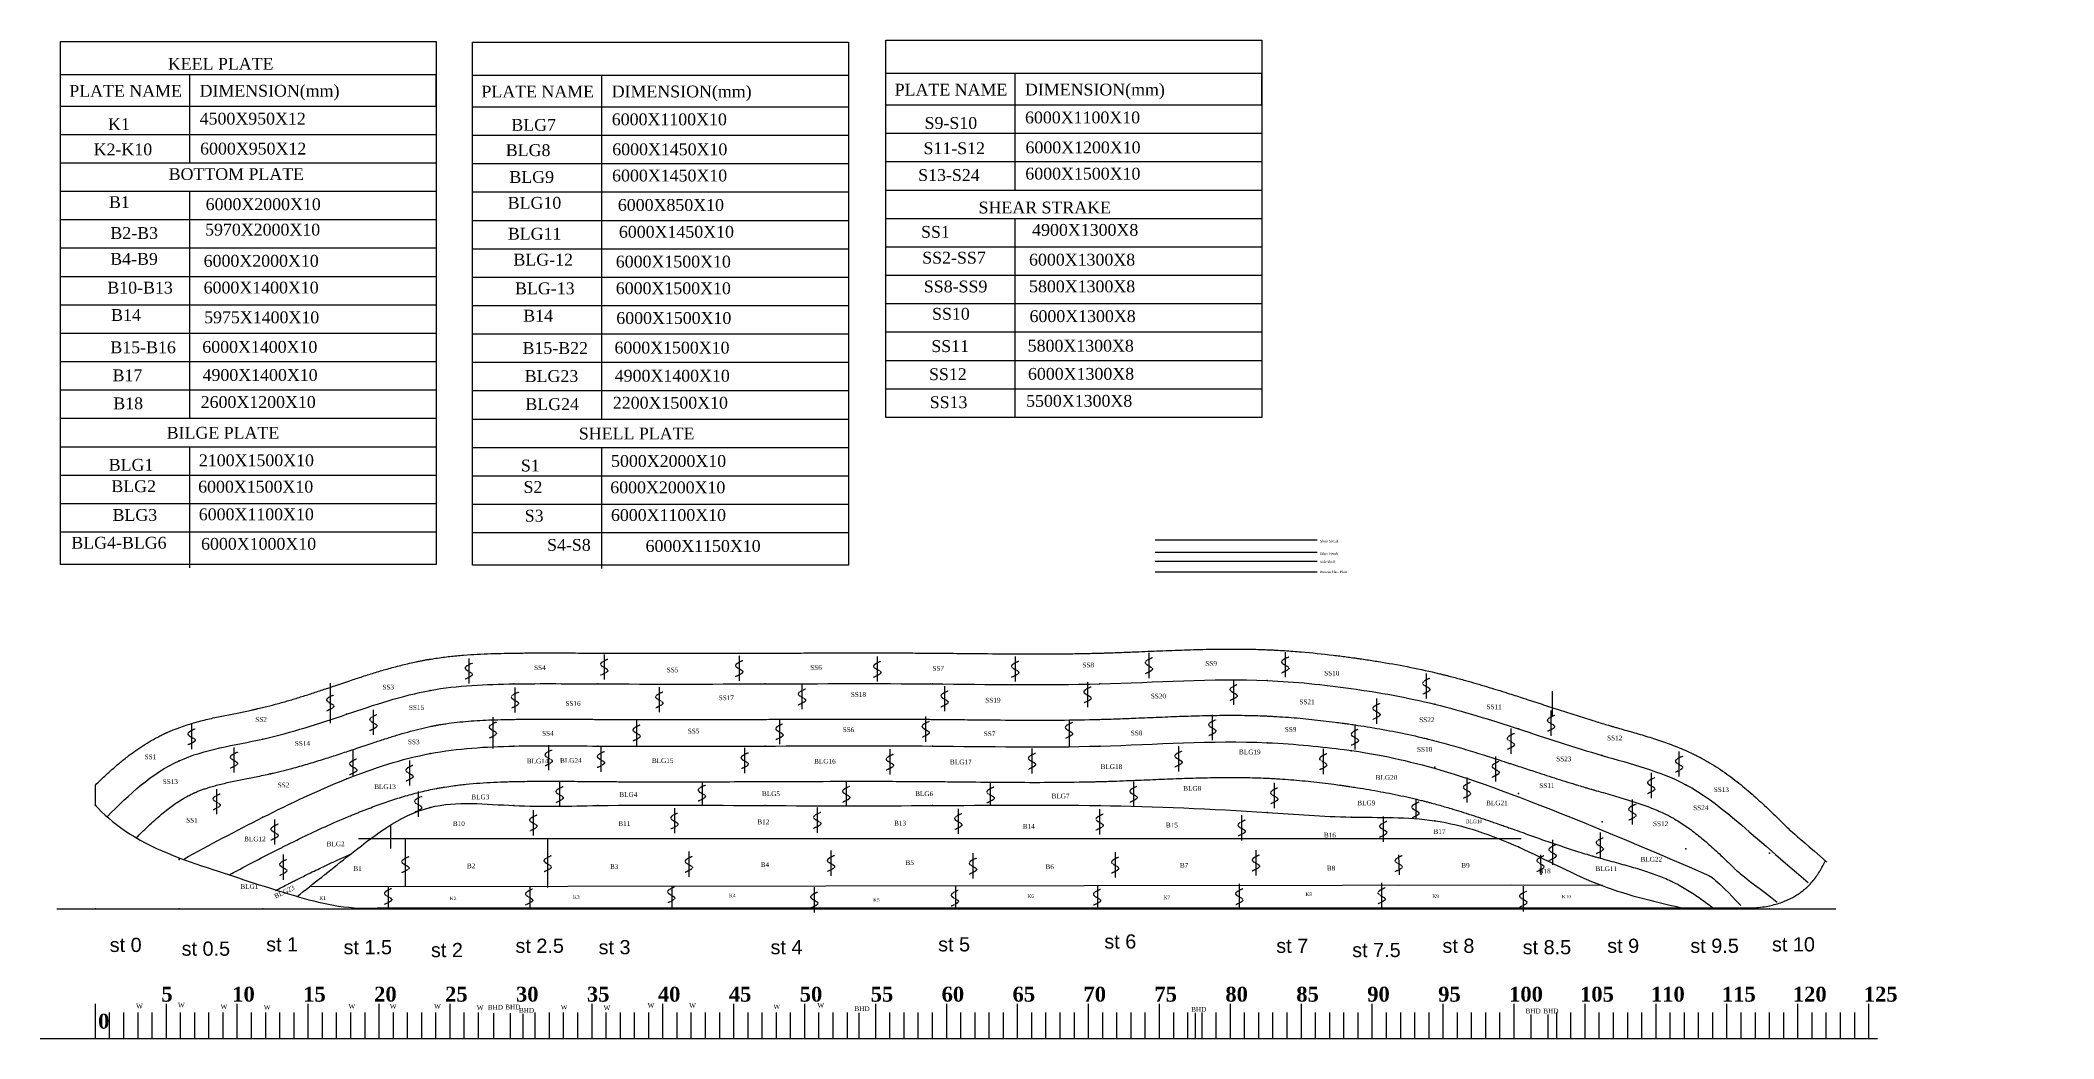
# Model space of a CAD drawing. Header units: millimetres. Extents: x -939 to 84214, y 273732 to 315945.
import ezdxf

# ---------------------------------------------------------------- set-up
doc = ezdxf.new("R2010")
doc.units = ezdxf.units.MM
doc.header["$MEASUREMENT"] = 0
doc.linetypes.add('HIDDEN', pattern=[0.375, 0.25, -0.125])
doc.layers.add('Layer1', color=7, linetype='Continuous')
doc.layers.add('WL', color=50, linetype='Continuous')
doc.styles.add('Annotative', font='arial.ttf')
doc.styles.get("Standard").update_dxf_attribs({"font": 'times.ttf', "height": 500})

msp = doc.modelspace()

# ---------------------------------------------------------------- texts
at = {"color": 18, "true_color": 0x000000, "attachment_point": 1}
for s, width, heights, insert, char_height in [('KEEL PLATE', 13667.72, [0], (4456, 315200), 500), ('PLATE NAME', 13667.72, [0], (289, 314056), 500), ('DIMENSION(mm)', 13667.72, [0], (5799, 314061), 500), ('PLATE NAME', 13667.72, [0], (17720, 314026), 500), ('DIMENSION(mm)', 13667.72, [0], (23229, 314031), 500), ('PLATE NAME', 13667.72, [0], (35196, 314106), 500), ('DIMENSION(mm)', 13667.72, [0], (40706, 314111), 500), ('          K1', 13667.72, [0], (42, 312649), 500), ('4500X950X12 ', 13667.72, [0], (5801, 312882), 500), ('        BLG7', 13667.72, [0], (17473, 312618), 500), ('6000X1100X10 ', 13667.72, [0], (23232, 312851), 500), ('        S9-S10', 13667.72, [0], (34950, 312699), 500), ('6000X1100X10 ', 13667.72, [0], (40708, 312932), 500), ('6000X1200X10', 13667.72, [0], (40728, 311665), 500), ('       K2-K10', 13667.72, [0], (-2, 311581), 500), ('6000X950X12', 13667.72, [0], (5821, 311615), 500), ('       BLG8', 13667.72, [0], (17428, 311550), 500), ('6000X1450X10', 13667.72, [0], (23252, 311584), 500), ('        S11-S12', 13667.72, [0], (34905, 311631), 500), ('          BOTTOM PLATE', 13667.72, [0], (2602, 310538), 500), ('         BLG9', 13667.72, [0], (17202, 310415), 500), ('6000X1450X10', 13667.72, [0], (23245, 310476), 500), ('        S13-S24', 13667.72, [0], (34679, 310496), 500), ('6000X1500X10', 13667.72, [0], (40721, 310557), 500), ('          B1', 13667.72, [0], (78, 309353), 500), ('6000X2000X10', 13667.72, [0], (6057, 309263), 500), ('       BLG10', 13667.72, [0], (17508, 309322), 500), ('6000X850X10', 13667.72, [0], (23488, 309232), 500), ('SHEAR STRAKE', 13667.72, [0], (38744, 309125), 500), ('          B2-B3', 13667.72, [0], (138, 308046), 500), ('5970X2000X10', 13667.72, [0], (6032, 308190), 500), ('      BLG11', 13667.72, [0], (17702, 308016), 500), ('6000X1450X10', 13667.72, [0], (23532, 308097), 500), ('      SS1', 13667.72, [0], (35178, 308096), 500), ('4900X1300X8', 13667.72, [0], (41009, 308178), 500), ('         B4-B9', 13667.72, [0], (321, 306952), 500), ('6000X2000X10', 13667.72, [0], (5971, 306870), 500), ('       BLG-12', 13667.72, [0], (17752, 306921), 500), ('6000X1500X10', 13667.72, [0], (23401, 306839), 500), ('      SS2-SS7', 13667.72, [0], (35228, 307002), 500), ('6000X1300X8', 13667.72, [0], (40878, 306920), 500), ('         B10-B13', 13667.72, [0], (199, 305736), 500), ('6000X1400X10', 13667.72, [0], (5970, 305740), 500), ('        BLG-13', 13667.72, [0], (17630, 305706), 500), ('6000X1500X10', 13667.72, [0], (23401, 305710), 500), ('       SS8-SS9 ', 13667.72, [0], (35107, 305786), 500), ('5800X1300X8', 13667.72, [0], (40878, 305790), 500), ('          B14', 13667.72, [0], (169, 304581), 500), ('5975X1400X10', 13667.72, [0], (5992, 304481), 500), ('          B14', 13667.72, [0], (17600, 304551), 500), ('6000X1500X10', 13667.72, [0], (23422, 304451), 500), ('         SS10', 13667.72, [0], (35076, 304631), 500), ('6000X1300X8', 13667.72, [0], (40899, 304531), 500), ('          B15-B16', 13667.72, [0], (138, 303214), 500), ('6000X1400X10', 13667.72, [0], (5914, 303231), 500), ('          B15-B22', 13667.72, [0], (17569, 303183), 500), ('6000X1500X10', 13667.72, [0], (23345, 303200), 500), ('         SS11', 13667.72, [0], (35046, 303264), 500), ('5800X1300X8', 13667.72, [0], (40821, 303281), 500), ('Shear Streak', 15408.06, [0], (63570, 302933), 5), ('          B17', 13667.72, [0], (230, 302028), 500), ('4900X1400X10', 13667.72, [0], (5925, 302042), 500), ('          BLG23', 13667.72, [0], (17660, 301998), 500), ('4900X1400X10', 13667.72, [0], (23356, 302012), 500), ('        SS12', 13667.72, [0], (35137, 302078), 500), ('6000X1300X8', 13667.72, [0], (40833, 302092), 500), ('          B18', 13667.72, [0], (260, 300843), 500), ('2600X1200X10', 13667.72, [0], (5846, 300900), 500), ('          BLG24', 13667.72, [0], (17691, 300812), 500), ('2200X1500X10', 13667.72, [0], (23277, 300870), 500), ('        SS13', 13667.72, [0], (35167, 300893), 500), ('5500X1300X8', 13667.72, [0], (40753, 300950), 500), ('BILGE PLATE', 13667.72, [0], (4408, 299600), 500), ('SHELL PLATE', 13667.72, [0], (21839, 299569), 500), ('          BLG1', 13667.72, [0], (69, 298246), 500), ('2100X1500X10', 13667.72, [0], (5770, 298436), 500), ('          S1', 13667.72, [0], (17500, 298216), 500), ('5000X2000X10', 13667.72, [0], (23201, 298405), 500), ('          BLG2', 13667.72, [0], (181, 297341), 500), ('6000X1500X10', 13667.72, [0], (5738, 297322), 500), ('          S2', 13667.72, [0], (17612, 297310), 500), ('6000X2000X10', 13667.72, [0], (23168, 297291), 500), ('          BLG3', 13667.72, [0], (230, 296125), 500), ('6000X1100X10', 13667.72, [0], (5765, 296151), 500), ('          S3', 13667.72, [0], (17661, 296094), 500), ('6000X1100X10', 13667.72, [0], (23196, 296120), 500), (' BLG4-BLG6', 13667.72, [0], (186, 294951), 500), ('6000X1000X10', 13667.72, [0], (5862, 294904), 500), ('        S4-S8', 13667.72, [0], (18984, 294861), 500), ('6000X1150X10', 13667.72, [0], (24660, 294814), 500), ('Shear Streak', 9527.05, [0], (53184, 294821), 100), ('Bilge Streak', 9527.05, [0], (53184, 294300), 100), ('Side Shell', 9527.05, [0], (53184, 293947), 100), ('Bottom Shell Plate', 9527.05, [0], (53184, 293527), 100), ('SS4', 6442.7, [34.5], (19947, 289519), 200), ('SS6', 6442.7, [0], (31624, 289527), 200), ('SS8', 6442.7, [0], (43133, 289631), 200), ('SS9', 6442.7, [0], (48332, 289700), 200), ('\\pxt6;SS3', 6442.7, [0], (13531, 288696), 200), ('SS5', 6442.7, [0], (25557, 289423), 200), ('SS7', 6442.7, [0], (36789, 289492), 200), ('SS10', 6442.7, [0], (53359, 289284), 200), ('SS15', 6442.7, [0], (14652, 287834), 200), ('SS16', 6442.7, [0], (21272, 288006), 200), ('SS17', 6442.7, [0], (27753, 288247), 200), ('SS18', 6442.7, [0], (33339, 288385), 200), ('SS19', 6442.7, [0], (39028, 288144), 200), ('SS20', 6442.7, [0], (46027, 288316), 200), ('SS21', 6442.7, [0], (52310, 288075), 200), ('SS11', 6442.7, [0], (60223, 287864), 200), ('SS2', 6442.7, [0], (8156, 287331), 200), ('SS22', 6442.7, [0], (57378, 287317), 200), ('SS14', 6442.7, [0], (9825, 286318), 200), ('SS3', 6442.7, [0], (14610, 286383), 200), ('SS4', 6442.7, [0], (20282, 286742), 200), ('SS5', 6442.7, [0], (26446, 286836), 200), ('SS6', 6442.7, [0], (32997, 286898), 200), ('SS7', 6442.7, [0], (38963, 286727), 200), ('SS8', 6442.7, [0], (45180, 286757), 200), ('SS9', 6442.7, [0], (51694, 286907), 200), ('SS12', 6442.7, [0], (65327, 286547), 200), ('SS1', 6442.7, [0], (3474, 285750), 200), ('BLG14', 7691.17, [0], (19636, 285569), 200), ('BLG24', 7691.17, [0], (21042, 285596), 200), ('BLG15', 7691.17, [0], (24925, 285590), 200), ('BLG16', 7691.17, [0], (31786, 285563), 200), ('BLG17', 7691.17, [0], (37534, 285530), 200), ('BLG18', 7691.17, [0], (43902, 285334), 200), ('BLG19', 7691.17, [0], (49757, 285955), 200), ('SS10', 6442.7, [0], (57284, 286065), 200), ('SS23', 6442.7, [0], (63170, 285663), 200), ('SS13', 6442.7, [0], (4239, 284699), 200), ('SS2', 6442.7, [0], (9102, 284556), 200), ('BLG13', 7691.17, [0], (13183, 284488), 200), ('BLG8', 7691.17, [0], (47398, 284417), 200), ('BLG20', 7691.17, [0], (55537, 284878), 200), ('SS11', 6442.7, [0], (62458, 284536), 200), ('BLG3', 7691.17, [0], (17294, 284054), 200), ('BLG4', 7691.17, [0], (23552, 284156), 200), ('BLG5', 7691.17, [0], (29582, 284190), 200), ('BLG6', 7691.17, [0], (36061, 284190), 200), ('BLG7', 7691.17, [0], (41827, 284093), 200), ('BLG9', 7691.17, [0], (54758, 283803), 200), ('BLG21', 7691.17, [0], (60207, 283801), 200), ('SS24', 6442.7, [0], (68962, 283596), 200), ('SS13', 6442.7, [0], (69834, 284365), 200), ('SS1', 6442.7, [0], (5231, 283068), 200), ('B10', 7691.17, [0], (16507, 282927), 200), ('B11', 7691.17, [0], (23510, 282927), 200), ('B12', 7691.17, [0], (29387, 283002), 200), ('B13', 7691.17, [0], (35170, 282946), 200), ('B14', 7691.17, [0], (40611, 282814), 200), ('B15', 7691.17, [0], (46661, 282862), 200), ('BLG10', 7691.17, [0], (59358, 282994), 150), ('SS12', 6442.7, [0], (67266, 282920), 200), ('BLG12', 7691.17, [0], (7680, 282279), 200), ('BLG2', 7691.17, [0], (11171, 282069), 200), ('B16', 7691.17, [0], (53345, 282441), 200), ('B17', 7691.17, [0], (57981, 282591), 200), ('B1', 7691.17, [0], (12304, 281029), 200), ('B2', 7691.17, [0], (17104, 281139), 200), ('B3', 7691.17, [0], (23157, 281113), 200), ('B4', 7691.17, [0], (29529, 281191), 200), ('B5', 7691.17, [0], (35653, 281278), 200), ('B6', 7691.17, [0], (41572, 281103), 200), ('B7', 7691.17, [0], (47257, 281161), 200), ('B8', 7691.17, [0], (53469, 281044), 200), ('B9', 7691.17, [0], (59158, 281161), 200), ('BLG11', 7691.17, [0], (64832, 281020), 200), ('BLG22', 7691.17, [0], (66736, 281421), 200), ('BLG1', 7691.17, [0], (7525, 280267), 200), ('B18', 7691.17, [0], (62432, 280920), 200), ('K1', 7691.17, [0], (10862, 279751), 150), ('K2', 7691.17, [0], (16383, 279740), 150), ('K3', 7691.17, [0], (21592, 279794), 150), ('K4', 7691.17, [0], (28189, 279865), 150), ('K5', 7691.17, [0], (34281, 279672), 150), ('K6', 7691.17, [0], (40807, 279831), 150), ('K7', 7691.17, [0], (46567, 279778), 150), ('K8', 7691.17, [0], (52566, 279919), 150), ('K9', 7691.17, [151], (57932, 279831), 150), ('K10', 7691.17, [0], (63409, 279812), 150)]:
    msp.add_mtext_dynamic_manual_height_columns(s, width=width, gutter_width=1, heights=heights, dxfattribs=dict(at, insert=insert, char_height=char_height))
at = {"color": 18, "true_color": 0x000000, "insert": (8928, 279832), "char_height": 200, "attachment_point": 1, "rotation": 25.79211}
msp.add_mtext_dynamic_manual_height_columns('BLG23', width=7691.17, gutter_width=1, heights=[0], dxfattribs=at)
at = {"color": 18, "lineweight": -2, "true_color": 0x000000, "char_height": 630.78, "width": 444.4, "attachment_point": 1}
for s, insert in [('{\\fTimes New Roman|b1|i0|c0|p18;5}', (4181, 275930)), ('{\\fTimes New Roman|b1|i0|c0|p18;10}', (7181, 275930)), ('{\\fTimes New Roman|b1|i0|c0|p18;15}', (10181, 275930)), ('{\\fTimes New Roman|b1|i0|c0|p18;20}', (13181, 275930)), ('{\\fTimes New Roman|b1|i0|c0|p18;25}', (16181, 275930)), ('{\\fTimes New Roman|b1|i0|c0|p18;30}', (19181, 275930)), ('{\\fTimes New Roman|b1|i0|c0|p18;35}', (22181, 275930)), ('{\\fTimes New Roman|b1|i0|c0|p18;40}', (25181, 275930)), ('{\\fTimes New Roman|b1|i0|c0|p18;45}', (28181, 275930)), ('{\\fTimes New Roman|b1|i0|c0|p18;50}', (31181, 275930)), ('{\\fTimes New Roman|b1|i0|c0|p18;55}', (34181, 275930)), ('{\\fTimes New Roman|b1|i0|c0|p18;60}', (37181, 275930)), ('{\\fTimes New Roman|b1|i0|c0|p18;65}', (40181, 275930)), ('{\\fTimes New Roman|b1|i0|c0|p18;70}', (43181, 275930)), ('{\\fTimes New Roman|b1|i0|c0|p18;75}', (46181, 275930)), ('{\\fTimes New Roman|b1|i0|c0|p18;80}', (49181, 275930)), ('{\\fTimes New Roman|b1|i0|c0|p18;85}', (52181, 275930)), ('{\\fTimes New Roman|b1|i0|c0|p18;90}', (55181, 275930)), ('{\\fTimes New Roman|b1|i0|c0|p18;95}', (58181, 275930)), ('{\\fTimes New Roman|b1|i0|c0|p18;100}', (61181, 275930)), ('{\\fTimes New Roman|b1|i0|c0|p18;105}', (64181, 275930)), ('{\\fTimes New Roman|b1|i0|c0|p18;110}', (67181, 275930)), ('{\\fTimes New Roman|b1|i0|c0|p18;115}', (70181, 275930)), ('{\\fTimes New Roman|b1|i0|c0|p18;120}', (73181, 275930)), ('{\\fTimes New Roman|b1|i0|c0|p18;125}', (76181, 275930)), ('{\\fTimes New Roman|b1|i0|c0|p18;0}', (1509, 274787))]:
    msp.add_mtext(s, dxfattribs=dict(at, insert=insert))
at = {"layer": 'Layer1', "color": 18, "lineweight": -2, "ltscale": 100, "true_color": 0x000000, "char_height": 200, "attachment_point": 1}
for s, width, insert in [('W', 681.79, (3114, 275212)), ('W', 681.79, (4884, 275252)), ('W', 681.79, (6684, 275192)), ('W', 681.79, (8514, 275162)), ('W', 681.79, (12094, 275202)), ('W', 681.79, (13844, 275202)), ('W', 681.79, (15714, 275202)), ('W', 681.79, (17524, 275142)), ('BHD', 720, (17984, 275162)), ('BHD', 720, (18724, 275172)), ('W', 681.79, (21074, 275162)), ('W', 681.79, (22884, 275142)), ('W', 681.79, (24744, 275242)), ('W', 681.79, (26504, 275242)), ('W', 681.79, (30064, 275192)), ('W', 681.79, (31924, 275242)), ('BHD', 720, (33494, 275102)), ('BHD', 720, (47734, 275072)), ('BHD', 720, (19304, 275032)), ('BHD', 720, (61874, 275002)), ('BHD', 720, (62624, 275002))]:
    msp.add_mtext_dynamic_manual_height_columns(s, width=width, gutter_width=12.5, heights=[0], dxfattribs=dict(at, insert=insert))
at = {"layer": 'WL', "color": 18, "true_color": 0x000000, "char_height": 600, "width": 4945.18, "attachment_point": 1, "style": 'Annotative'}
for s, insert in [('st 0', (1998, 277999)), ('st 0.5', (5040, 277841)), ('st 1', (8615, 278023)), ('st 1.5', (11887, 277902)), ('st 2', (15583, 277781)), ('st 2.5', (19158, 277962)), ('st 3', (22673, 277902)), ('st 4', (29944, 277902)), ('st 5', (37033, 278023)), ('st 6', (44062, 278144)), ('st 7', (51333, 277962)), ('st 7.5', (54545, 277781)), ('st 8', (58362, 277962)), ('st 8.5', (61755, 277902)), ('st 9', (65330, 277962)), ('st 9.5', (68845, 277962)), ('st 10', (72298, 278023))]:
    msp.add_mtext(s, dxfattribs=dict(at, insert=insert))

# ---------------------------------------------------------------- linework, layer by layer
at = {"color": 18, "true_color": 0x000000}
for p, q in [((34823, 299999), (34823, 315945)), ((34823, 315945), (35293, 315945)), ((35092, 315945), (50718, 315945)), ((50718, 315945), (50718, 299999)), ((-84, 293780), (-84, 315895)), ((-84, 315895), (385, 315895)), ((184, 315895), (15811, 315895)), ((15811, 315895), (15811, 293780)), ((17347, 293750), (17347, 315864)), ((17347, 315864), (17816, 315864)), ((17615, 315864), (33242, 315864)), ((33242, 315864), (33242, 293750)), ((-57, 314498), (15795, 314498)), ((5369, 314456), (5369, 310749)), ((15795, 314498), (15795, 313149)), ((17373, 314467), (33226, 314467)), ((22800, 314425), (22800, 309518)), ((34850, 314548), (50703, 314548)), ((40276, 314506), (40276, 309599)), ((50703, 314548), (50703, 313199)), ((15795, 313149), (-57, 313149)), ((33226, 313118), (17373, 313118)), ((50703, 313199), (34850, 313199)), ((15795, 311949), (-57, 311949)), ((33226, 311918), (17373, 311918)), ((50703, 311999), (34850, 311999)), ((15795, 310749), (-57, 310749)), ((33226, 310718), (17373, 310718)), ((50703, 310799), (34850, 310799)), ((15795, 309549), (-57, 309549)), ((5369, 309549), (5369, 299949)), ((33226, 309518), (17373, 309518)), ((22800, 309518), (22800, 299918)), ((50703, 309599), (34850, 309599)), ((15795, 308349), (-57, 308349)), ((33226, 308318), (17373, 308318)), ((50703, 308399), (34850, 308399)), ((40276, 308399), (40276, 299999)), ((15795, 307149), (-57, 307149)), ((33226, 307118), (17373, 307118)), ((50703, 307199), (34850, 307199)), ((15795, 305949), (-57, 305949)), ((33226, 305918), (17373, 305918)), ((50703, 305999), (34850, 305999)), ((15795, 304749), (-57, 304749)), ((33226, 304718), (17373, 304718)), ((50703, 304799), (34850, 304799)), ((15795, 303549), (-57, 303549)), ((33226, 303518), (17373, 303518)), ((50703, 303599), (34850, 303599)), ((15795, 302349), (-57, 302349)), ((33226, 302318), (17373, 302318)), ((50703, 302399), (34850, 302399)), ((15795, 301149), (-57, 301149)), ((33226, 301118), (17373, 301118)), ((50703, 301199), (34850, 301199)), ((15795, 299949), (-57, 299949)), ((33226, 299918), (17373, 299918)), ((50718, 299999), (34823, 299999)), ((15795, 298749), (-57, 298749)), ((5369, 298749), (5369, 293640)), ((33226, 298718), (17373, 298718)), ((22800, 298718), (22800, 293610)), ((15795, 297549), (-57, 297549)), ((33226, 297518), (17373, 297518)), ((15795, 296349), (-57, 296349)), ((33226, 296318), (17373, 296318)), ((15795, 295149), (-57, 295149)), ((33226, 295118), (17373, 295118)), ((46210, 294821), (53065, 294821)), ((15811, 293780), (-84, 293780)), ((46210, 294300), (53065, 294300)), ((46210, 293920), (53065, 293920)), ((33242, 293750), (17347, 293750)), ((46210, 293478), (53065, 293478)), ((17179, 289814), (17179, 288750)), ((22910, 289981), (22910, 288916)), ((28617, 289924), (28617, 288859)), ((34456, 289893), (34456, 288828)), ((40288, 289893), (40288, 288828)), ((45944, 290046), (45944, 288981)), ((51708, 290076), (51708, 289011)), ((11324, 288762), (11315, 287075)), ((31270, 288723), (31270, 287659)), ((43349, 288811), (43349, 287746)), ((49530, 288909), (49530, 287844)), ((57676, 289177), (57676, 288112)), ((19135, 288588), (19135, 287523)), ((25238, 288598), (25238, 287533)), ((37301, 288640), (37301, 287575)), ((55568, 288114), (55568, 287049)), ((63000, 288419), (63000, 287355)), ((5456, 287035), (5456, 285970)), ((13145, 287638), (13145, 286573)), ((18197, 287322), (18199, 286005)), ((24279, 287200), (24279, 286135)), ((30320, 287252), (30320, 286188)), ((36503, 287350), (36503, 286285)), ((42577, 287209), (42577, 286079)), ((48625, 287419), (48625, 286354)), ((54651, 287019), (54651, 285954)), ((62951, 287608), (62951, 286543)), ((20560, 286148), (20560, 285083)), ((61252, 286844), (61252, 285779)), ((7249, 286050), (7249, 284985)), ((12276, 285955), (12276, 284816)), ((14671, 285499), (14671, 284435)), ((22769, 286077), (22769, 285012)), ((28850, 286024), (28850, 284959)), ((34991, 285968), (34991, 284903)), ((40999, 286005), (40999, 284940)), ((47196, 286098), (47196, 285034)), ((53315, 285985), (53315, 284921)), ((60611, 285666), (60611, 284602)), ((68365, 285880), (68365, 284816)), ((21023, 284595), (21023, 283530)), ((27053, 284596), (27053, 283606)), ((33143, 284607), (33143, 283543)), ((39237, 284581), (39237, 283580)), ((45293, 284607), (45293, 283543)), ((51243, 284544), (51243, 283480)), ((59397, 284777), (59397, 283713)), ((67188, 284974), (67188, 283909)), ((6518, 284286), (6518, 283222)), ((15040, 284180), (15040, 283115)), ((57234, 283864), (57234, 283034)), ((66389, 283852), (66389, 282787)), ((8967, 283007), (8967, 281942)), ((13873, 282763), (13873, 281772)), ((19909, 283393), (19909, 282328)), ((25877, 283481), (25877, 282417)), ((31917, 283506), (31917, 282442)), ((37885, 283456), (37885, 282391)), ((43859, 283430), (43859, 282366)), ((49865, 283177), (49865, 282113)), ((55855, 283127), (55855, 282062)), ((12520, 282190), (61684, 282190)), ((14498, 282190), (14498, 280149)), ((20509, 282165), (20509, 280125)), ((63013, 282143), (63013, 281079)), ((65029, 282450), (65029, 281386)), ((73073, 282530), (73112, 282491)), ((73112, 282491), (73112, 282491)), ((73112, 282491), (73112, 282491)), ((73112, 282491), (73112, 282491)), ((73112, 282491), (73112, 282491)), ((73112, 282491), (73112, 282491)), ((73112, 282491), (73112, 282491)), ((73112, 282491), (73112, 282491)), ((73112, 282491), (73112, 282491)), ((73112, 282491), (73112, 282491)), ((73112, 282491), (73112, 282491)), ((73112, 282491), (73112, 282491)), ((73112, 282491), (73112, 282491)), ((73112, 282491), (73112, 282491)), ((9335, 281517), (9335, 280452)), ((20517, 281671), (20517, 280606)), ((26486, 281645), (26486, 280581)), ((32500, 281683), (32500, 280618)), ((38498, 281571), (38498, 280506)), ((44519, 281614), (44519, 280549)), ((50469, 281703), (50469, 280639)), ((56508, 281503), (56530, 280654)), ((62506, 281503), (62528, 280654)), ((10464, 280172), (65036, 280234)), ((13771, 280176), (13771, 279228)), ((19771, 280183), (19771, 279228)), ((25771, 280190), (25771, 279228)), ((37771, 280203), (37771, 279228)), ((43771, 280210), (43771, 279228)), ((49768, 280277), (49768, 279213)), ((55782, 280316), (55782, 279251)), ((56508, 280224), (61258, 280239)), ((61777, 280175), (61777, 279111)), ((31792, 280138), (31792, 279073)), ((-238, 279228), (74993, 279228)), ((1395, 279228), (72195, 279228)), ((11264, 279228), (62327, 279228))]:
    msp.add_line(p, q, dxfattribs=at)
at = {"color": 18, "lineweight": -2, "true_color": 0x000000}
msp.add_line((-939, 273737), (76767, 273737), dxfattribs=at)
at = {"color": 18, "true_color": 0x000000}
for points, knots in [([(1395, 284457), (1481, 284542), (1568, 284626), (1770, 284818), (1886, 284926), (2122, 285139), (2243, 285244), (2489, 285452), (2615, 285553), (2849, 285735), (2957, 285814), (3176, 285971), (3288, 286047), (3517, 286195), (3634, 286266), (3873, 286404), (3995, 286470), (4146, 286547), (4173, 286560), (4252, 286599), (4306, 286625), (4370, 286654), (4379, 286658), (4397, 286667), (4405, 286670), (4421, 286677), (4429, 286681), (4453, 286692), (4469, 286699), (4517, 286720), (4549, 286733), (4644, 286773), (4708, 286799), (4875, 286864), (4978, 286902), (5184, 286972), (5287, 287006), (5491, 287068), (5593, 287098), (5796, 287153), (5897, 287180), (6098, 287230), (6198, 287254), (6397, 287299), (6496, 287321), (6692, 287363), (6789, 287383), (6982, 287422), (7078, 287442), (7267, 287479), (7361, 287498), (7547, 287535), (7639, 287553), (7820, 287590), (7909, 287609), (8020, 287632), (8043, 287637), (8086, 287647), (8106, 287651), (8144, 287659), (8161, 287663), (8187, 287669), (8197, 287671), (8226, 287678), (8247, 287682), (8309, 287697), (8351, 287706), (8475, 287735), (8557, 287756), (8805, 287817), (8970, 287861), (9301, 287951), (9466, 287999), (9797, 288097), (9963, 288147), (10295, 288251), (10462, 288304), (10797, 288413), (10965, 288469), (11196, 288546), (11259, 288567), (11368, 288603), (11415, 288619), (11496, 288646), (11529, 288657), (11589, 288677), (11614, 288686), (11697, 288714), (11754, 288733), (11926, 288791), (12041, 288829), (12335, 288927), (12514, 288987), (12877, 289104), (13060, 289162), (13430, 289275), (13617, 289330), (13995, 289436), (14186, 289487), (14572, 289583), (14767, 289628), (15011, 289679), (15057, 289688), (15131, 289703), (15160, 289709), (15210, 289719), (15233, 289723), (15300, 289736), (15345, 289744), (15435, 289760), (15480, 289767), (15614, 289790), (15704, 289804), (15990, 289846), (16186, 289872), (16576, 289915), (16771, 289933), (17158, 289964), (17350, 289977), (17734, 289997), (17925, 290006), (18304, 290019), (18493, 290024), (18731, 290029), (18783, 290030), (18872, 290031), (18910, 290032), (18988, 290033), (19028, 290034), (19087, 290035), (19107, 290035), (19146, 290035), (19165, 290036), (19224, 290037), (19263, 290037), (19380, 290038), (19457, 290039), (19691, 290041), (19846, 290042), (20311, 290044), (20620, 290044), (21100, 290043), (21271, 290042), (21785, 290040), (22127, 290038), (22518, 290035), (22569, 290035), (22652, 290035), (22684, 290034), (22749, 290034), (22781, 290034), (22878, 290033), (22942, 290033), (23135, 290032), (23264, 290032), (23650, 290030), (23907, 290029), (24680, 290028), (25196, 290027), (26743, 290027), (27775, 290029), (29050, 290033), (29292, 290033), (29686, 290035), (29838, 290035), (30141, 290036), (30293, 290037), (30748, 290038), (31051, 290039), (31962, 290042), (32569, 290044), (33392, 290045), (33607, 290045), (34251, 290045), (34681, 290044), (35273, 290043), (35435, 290042), (35921, 290040), (36245, 290039), (36627, 290036), (36684, 290036), (36786, 290035), (36831, 290034), (36922, 290034), (36967, 290033), (37102, 290032), (37193, 290031), (37464, 290029), (37645, 290027), (38186, 290022), (38547, 290018), (39475, 290009), (40041, 290004), (41172, 290000), (41736, 290001), (42412, 290007), (42525, 290008), (42865, 290013), (43092, 290017), (43412, 290023), (43505, 290026), (43665, 290030), (43732, 290031), (43829, 290034), (43860, 290035), (43920, 290036), (43950, 290037), (44041, 290040), (44102, 290042), (44283, 290048), (44405, 290052), (44770, 290065), (45014, 290074), (45599, 290098), (45941, 290113), (46628, 290141), (46973, 290154), (47665, 290178), (48013, 290189), (48711, 290203), (49062, 290208), (49766, 290208), (50120, 290204), (50579, 290192), (50684, 290189), (50851, 290183), (50913, 290180), (51005, 290176), (51035, 290175), (51094, 290172), (51124, 290171), (51213, 290167), (51272, 290164), (51449, 290154), (51567, 290147), (51921, 290124), (52157, 290107), (52844, 290048), (53294, 290002), (53834, 289937), (53927, 289926), (54204, 289891), (54389, 289866), (54602, 289837), (54631, 289833), (54684, 289825), (54708, 289822), (54756, 289815), (54780, 289812), (54851, 289802), (54899, 289795), (55042, 289774), (55138, 289760), (55425, 289716), (55616, 289686), (56212, 289587), (56617, 289513), (57427, 289351), (57831, 289262), (58262, 289159), (58289, 289152), (58337, 289140), (58359, 289135), (58401, 289125), (58423, 289119), (58487, 289103), (58529, 289093), (58657, 289060), (58742, 289038), (58996, 288972), (59165, 288926), (59635, 288795), (59934, 288708), (60529, 288529), (60824, 288437), (61321, 288279), (61525, 288214), (61800, 288124), (61873, 288101), (62006, 288057), (62066, 288038), (62187, 287998), (62248, 287979), (62429, 287919), (62549, 287880), (62909, 287762), (63148, 287684), (63626, 287529), (63864, 287452), (64340, 287301), (64578, 287227), (64865, 287139), (64915, 287124), (65063, 287079), (65162, 287049), (65301, 287008), (65340, 286996), (65407, 286977), (65435, 286969), (65475, 286957), (65487, 286953), (65513, 286946), (65525, 286942), (65563, 286931), (65589, 286924), (65666, 286902), (65717, 286887), (65872, 286843), (65976, 286813), (66186, 286753), (66292, 286723), (66505, 286662), (66612, 286630), (66828, 286566), (66937, 286534), (67155, 286466), (67265, 286432), (67485, 286360), (67595, 286323), (67816, 286246), (67927, 286206), (68150, 286123), (68261, 286079), (68484, 285988), (68595, 285941), (68817, 285842), (68928, 285790), (69066, 285722), (69094, 285708), (69141, 285684), (69160, 285674), (69197, 285656), (69213, 285647), (69239, 285634), (69248, 285629), (69267, 285619), (69275, 285614), (69292, 285605), (69301, 285601), (69327, 285587), (69344, 285578), (69395, 285550), (69429, 285531), (69530, 285475), (69596, 285436), (69787, 285322), (69910, 285246), (70151, 285088), (70269, 285006), (70501, 284841), (70615, 284756), (70838, 284584), (70948, 284497), (71165, 284320), (71271, 284230), (71481, 284049), (71584, 283957), (71788, 283773), (71888, 283681), (72087, 283495), (72185, 283402), (72379, 283215), (72475, 283122), (72665, 282935), (72759, 282842), (72940, 282663), (73027, 282576), (74619, 281200)], [74046.877751, 74046.877751, 74046.877751, 74046.877751, 74380.752302, 74380.752302, 74812.914181, 74812.914181, 75245.07606, 75245.07606, 75677.23794, 75677.23794, 76030.687321, 76030.687321, 76384.136702, 76384.136702, 76737.586083, 76737.586083, 77091.035464, 77091.035464, 77165.525504, 77165.525504, 77314.505583, 77314.505583, 77341.357602, 77341.357602, 77363.206687, 77363.206687, 77385.055772, 77385.055772, 77428.753942, 77428.753942, 77516.150282, 77516.150282, 77690.942962, 77690.942962, 77973.434496, 77973.434496, 78255.92603, 78255.92603, 78538.417564, 78538.417564, 78820.909098, 78820.909098, 79103.400632, 79103.400632, 79385.892166, 79385.892166, 79668.383699, 79668.383699, 79950.875233, 79950.875233, 80233.366767, 80233.366767, 80515.858301, 80515.858301, 80798.349835, 80798.349835, 80870.36442, 80870.36442, 80936.919232, 80936.919232, 80992.293324, 80992.293324, 81022.55079, 81022.55079, 81090.21102, 81090.21102, 81225.531481, 81225.531481, 81496.172402, 81496.172402, 82037.454245, 82037.454245, 82578.736088, 82578.736088, 83120.01793, 83120.01793, 83661.299773, 83661.299773, 84202.581616, 84202.581616, 84402.566601, 84402.566601, 84551.936876, 84551.936876, 84658.766012, 84658.766012, 84740.391604, 84740.391604, 84920.765447, 84920.765447, 85281.513133, 85281.513133, 85835.102289, 85835.102289, 86388.691445, 86388.691445, 86942.280601, 86942.280601, 87495.869756, 87495.869756, 88049.458912, 88049.458912, 88178.002326, 88178.002326, 88257.257049, 88257.257049, 88319.335253, 88319.335253, 88443.491661, 88443.491661, 88567.64807, 88567.64807, 88815.960886, 88815.960886, 89361.569936, 89361.569936, 89907.178985, 89907.178985, 90452.788035, 90452.788035, 90998.397084, 90998.397084, 91544.006134, 91544.006134, 91693.834072, 91693.834072, 91805.630814, 91805.630814, 91922.506893, 91922.506893, 91979.903593, 91979.903593, 92037.300293, 92037.300293, 92152.093692, 92152.093692, 92381.680491, 92381.680491, 92840.85409, 92840.85409, 93759.201286, 93759.201286, 94271.279075, 94271.279075, 95295.434651, 95295.434651, 95449.074777, 95449.074777, 95545.933416, 95545.933416, 95642.792056, 95642.792056, 95836.509334, 95836.509334, 96223.943891, 96223.943891, 96998.813005, 96998.813005, 98548.551232, 98548.551232, 101648.027687, 101648.027687, 102374.698626, 102374.698626, 102829.666805, 102829.666805, 103284.634983, 103284.634983, 104194.571341, 104194.571341, 106014.444055, 106014.444055, 106657.215165, 106657.215165, 107942.757386, 107942.757386, 108427.367081, 108427.367081, 109396.586472, 109396.586472, 109566.583297, 109566.583297, 109701.790968, 109701.790968, 109836.998639, 109836.998639, 110107.413982, 110107.413982, 110648.244667, 110648.244667, 111729.906037, 111729.906037, 113438.564631, 113438.564631, 115147.223225, 115147.223225, 115492.000436, 115492.000436, 116181.554857, 116181.554857, 116466.579528, 116466.579528, 116670.631266, 116670.631266, 116762.869852, 116762.869852, 116855.108438, 116855.108438, 117039.585609, 117039.585609, 117408.539952, 117408.539952, 118146.448638, 118146.448638, 119172.474351, 119172.474351, 120198.500065, 120198.500065, 121224.525779, 121224.525779, 122250.551492, 122250.551492, 123276.577206, 123276.577206, 123578.570131, 123578.570131, 123758.275793, 123758.275793, 123843.565722, 123843.565722, 123928.855651, 123928.855651, 124099.43551, 124099.43551, 124440.595227, 124440.595227, 125122.914662, 125122.914662, 126433.757009, 126433.757009, 126705.066033, 126705.066033, 127247.684081, 127247.684081, 127333.811041, 127333.811041, 127404.146707, 127404.146707, 127474.482373, 127474.482373, 127615.153705, 127615.153705, 127896.496369, 127896.496369, 128459.181697, 128459.181697, 129650.940198, 129650.940198, 130842.698699, 130842.698699, 130921.848882, 130921.848882, 130984.953295, 130984.953295, 131048.057707, 131048.057707, 131174.266532, 131174.266532, 131426.684182, 131426.684182, 131931.519483, 131931.519483, 132838.876448, 132838.876448, 133746.233414, 133746.233414, 134379.988924, 134379.988924, 134607.562356, 134607.562356, 134797.69989, 134797.69989, 134987.837424, 134987.837424, 135368.112493, 135368.112493, 136128.66263, 136128.66263, 136889.212767, 136889.212767, 137649.762904, 137649.762904, 137807.84239, 137807.84239, 138124.00136, 138124.00136, 138250.177223, 138250.177223, 138337.641458, 138337.641458, 138377.981391, 138377.981391, 138418.321324, 138418.321324, 138499.001189, 138499.001189, 138660.36092, 138660.36092, 138983.080382, 138983.080382, 139305.799843, 139305.799843, 139628.519305, 139628.519305, 139951.238766, 139951.238766, 140273.958228, 140273.958228, 140596.67769, 140596.67769, 140919.397151, 140919.397151, 141242.116613, 141242.116613, 141564.836075, 141564.836075, 141887.555536, 141887.555536, 141967.003247, 141967.003247, 142025.019736, 142025.019736, 142072.303116, 142072.303116, 142100.877958, 142100.877958, 142126.038165, 142126.038165, 142151.198372, 142151.198372, 142201.518785, 142201.518785, 142302.159612, 142302.159612, 142503.441266, 142503.441266, 142885.734171, 142885.734171, 143268.027076, 143268.027076, 143650.319981, 143650.319981, 144032.612885, 144032.612885, 144414.90579, 144414.90579, 144797.198695, 144797.198695, 145179.491599, 145179.491599, 145561.784504, 145561.784504, 145944.077409, 145944.077409, 146326.370314, 146326.370314, 146682.394761, 146682.394761, 146682.394761, 146682.394761]), ([(1890, 283112), (2823, 284065), (4692, 285808), (8539, 286292), (12005, 287440), (15481, 288626), (19097, 288762), (23812, 288720), (29716, 288732), (36795, 288764), (43875, 288622), (49786, 289069), (54517, 288580), (58082, 287946), (61591, 286837), (65096, 285661), (69081, 284670), (71090, 282669), (73830, 280337)], [688.212749, 688.212749, 688.212749, 688.212749, 4564.952588, 8222.085042, 11913.93232, 15595.582791, 19146.173226, 22686.173226, 29766.173226, 36846.173226, 43926.173226, 51007.608145, 54563.720052, 58165.309632, 61856.442407, 65570.253404, 69319.822883, 73897.296208, 73897.296208, 73897.296208, 73897.296208]), ([(3123, 282226), (3172, 282276), (3221, 282325), (3366, 282468), (3461, 282561), (3650, 282742), (3744, 282830), (3931, 283000), (4024, 283083), (4210, 283241), (4302, 283317), (4471, 283450), (4548, 283508), (4700, 283619), (4776, 283672), (4928, 283773), (5003, 283821), (5155, 283912), (5230, 283954), (5369, 284028), (5432, 284060), (5510, 284096), (5524, 284103), (5543, 284112), (5548, 284114), (5559, 284119), (5564, 284121), (5576, 284127), (5582, 284129), (5599, 284137), (5611, 284142), (5646, 284157), (5670, 284167), (5742, 284197), (5791, 284216), (5891, 284254), (5942, 284272), (6047, 284308), (6100, 284326), (6231, 284367), (6311, 284391), (6473, 284436), (6556, 284458), (6726, 284501), (6813, 284522), (6990, 284563), (7081, 284583), (7264, 284622), (7358, 284641), (7548, 284680), (7644, 284699), (7840, 284738), (7939, 284758), (8139, 284798), (8240, 284818), (8446, 284860), (8549, 284882), (8690, 284913), (8726, 284920), (8775, 284931), (8787, 284934), (8809, 284939), (8818, 284941), (8838, 284945), (8847, 284947), (8876, 284954), (8895, 284958), (8952, 284971), (8991, 284980), (9105, 285007), (9181, 285025), (9407, 285081), (9557, 285120), (9926, 285218), (10143, 285280), (10573, 285406), (10786, 285471), (11208, 285603), (11417, 285670), (11832, 285806), (12038, 285875), (12311, 285966), (12380, 285989), (12477, 286022), (12506, 286032), (12564, 286051), (12594, 286061), (12681, 286090), (12739, 286110), (12912, 286168), (13027, 286207), (13308, 286300), (13473, 286354), (13800, 286459), (13963, 286510), (14285, 286608), (14446, 286655), (14764, 286743), (14922, 286785), (15235, 286862), (15391, 286898), (15581, 286938), (15616, 286945), (15673, 286956), (15695, 286961), (15734, 286968), (15751, 286971), (15784, 286977), (15799, 286980), (15823, 286985), (15831, 286986), (15848, 286989), (15856, 286991), (15881, 286995), (15898, 286998), (15948, 287007), (15982, 287013), (16083, 287029), (16151, 287040), (16373, 287073), (16529, 287092), (16846, 287128), (17006, 287143), (17329, 287169), (17492, 287180), (17821, 287198), (17988, 287206), (18323, 287218), (18492, 287223), (18713, 287228), (18763, 287229), (18914, 287232), (19015, 287233), (19219, 287236), (19320, 287238), (19626, 287241), (19830, 287242), (20431, 287244), (20829, 287244), (21629, 287241), (22030, 287238), (22482, 287235), (22532, 287235), (22615, 287235), (22649, 287235), (22718, 287234), (22752, 287234), (22854, 287234), (22922, 287233), (23127, 287232), (23263, 287232), (23673, 287230), (23946, 287229), (24764, 287227), (25310, 287227), (26947, 287227), (28038, 287229), (29282, 287233), (29437, 287234), (29717, 287235), (29842, 287235), (30092, 287236), (30217, 287236), (30593, 287238), (30843, 287238), (31593, 287241), (32093, 287242), (33591, 287245), (34589, 287246), (35759, 287241), (35932, 287240), (36209, 287239), (36311, 287238), (36499, 287237), (36584, 287236), (36710, 287235), (36751, 287235), (36833, 287234), (36874, 287234), (36997, 287233), (37079, 287232), (37325, 287230), (37490, 287229), (37983, 287224), (38313, 287220), (39194, 287211), (39746, 287206), (40853, 287200), (41408, 287200), (42522, 287207), (43081, 287214), (43689, 287229), (43737, 287230), (43816, 287232), (43846, 287233), (43908, 287235), (43940, 287236), (44003, 287238), (44035, 287239), (44130, 287241), (44194, 287243), (44384, 287249), (44510, 287254), (44889, 287267), (45140, 287277), (45723, 287301), (46053, 287315), (46711, 287342), (47038, 287355), (47689, 287378), (48012, 287387), (48657, 287402), (48977, 287407), (49614, 287409), (49931, 287406), (50315, 287398), (50383, 287396), (50589, 287390), (50726, 287386), (50883, 287379), (50903, 287378), (50944, 287376), (50964, 287375), (51026, 287372), (51066, 287370), (51189, 287364), (51271, 287360), (51516, 287345), (51680, 287334), (52173, 287297), (52502, 287267), (53161, 287198), (53491, 287159), (53921, 287104), (54019, 287090), (54166, 287070), (54214, 287064), (54283, 287054), (54305, 287051), (54349, 287045), (54371, 287042), (54437, 287032), (54480, 287026), (54612, 287007), (54699, 286994), (54960, 286954), (55134, 286927), (55673, 286838), (56036, 286773), (56757, 286630), (57114, 286553), (57536, 286453), (57604, 286437), (57688, 286417), (57706, 286412), (57741, 286403), (57759, 286399), (57812, 286386), (57847, 286377), (57954, 286350), (58024, 286332), (58237, 286276), (58379, 286238), (58790, 286124), (59060, 286046), (59602, 285884), (59874, 285800), (60419, 285628), (60692, 285540), (61019, 285434), (61071, 285417), (61175, 285383), (61227, 285366), (61384, 285315), (61489, 285281), (61804, 285178), (62014, 285109), (62514, 284946), (62804, 284852), (63388, 284665), (63683, 284572), (64026, 284467), (64072, 284453), (64210, 284411), (64302, 284384), (64442, 284342), (64489, 284328), (64567, 284305), (64599, 284296), (64652, 284280), (64674, 284274), (64719, 284261), (64741, 284254), (64807, 284235), (64851, 284222), (64983, 284185), (65071, 284160), (65286, 284098), (65414, 284062), (65666, 283990), (65790, 283954), (66035, 283881), (66156, 283845), (66393, 283771), (66509, 283733), (66738, 283657), (66850, 283618), (67070, 283538), (67177, 283497), (67386, 283413), (67488, 283369), (67669, 283288), (67749, 283250), (67849, 283200), (67871, 283188), (67912, 283167), (67931, 283158), (67955, 283145), (67960, 283143), (67970, 283137), (67974, 283135), (67989, 283127), (67999, 283122), (68029, 283105), (68049, 283095), (68108, 283062), (68148, 283039), (68272, 282967), (68356, 282915), (68524, 282807), (68607, 282751), (68775, 282633), (68859, 282573), (69026, 282447), (69110, 282381), (69277, 282247), (69361, 282178), (69529, 282036), (69613, 281963), (69781, 281814), (69865, 281737), (70034, 281582), (70119, 281502), (70289, 281341), (70374, 281259), (70545, 281092), (70631, 281008), (70804, 280837), (70891, 280751), (72516, 279511)], [919.822513, 919.822513, 919.822513, 919.822513, 1132.800779, 1132.800779, 1549.617113, 1549.617113, 1966.433447, 1966.433447, 2383.249781, 2383.249781, 2800.066115, 2800.066115, 3146.330568, 3146.330568, 3492.59502, 3492.59502, 3838.859473, 3838.859473, 4185.123925, 4185.123925, 4474.545906, 4474.545906, 4540.515666, 4540.515666, 4562.668502, 4562.668502, 4588.885817, 4588.885817, 4615.103132, 4615.103132, 4667.537761, 4667.537761, 4772.407021, 4772.407021, 4982.145539, 4982.145539, 5191.884057, 5191.884057, 5401.622575, 5401.622575, 5699.389802, 5699.389802, 5997.157029, 5997.157029, 6294.924256, 6294.924256, 6592.691482, 6592.691482, 6890.458709, 6890.458709, 7188.225936, 7188.225936, 7485.993163, 7485.993163, 7783.760389, 7783.760389, 8081.527616, 8081.527616, 8184.253671, 8184.253671, 8218.895232, 8218.895232, 8245.977667, 8245.977667, 8273.060103, 8273.060103, 8327.224974, 8327.224974, 8435.554716, 8435.554716, 8652.2142, 8652.2142, 9085.533169, 9085.533169, 9726.887105, 9726.887105, 10368.24104, 10368.24104, 11009.594976, 11009.594976, 11650.948911, 11650.948911, 11865.983551, 11865.983551, 11957.93055, 11957.93055, 12049.877548, 12049.877548, 12233.771545, 12233.771545, 12601.559539, 12601.559539, 13135.852348, 13135.852348, 13670.145157, 13670.145157, 14204.437966, 14204.437966, 14738.730775, 14738.730775, 15273.023585, 15273.023585, 15394.57726, 15394.57726, 15470.36688, 15470.36688, 15530.187307, 15530.187307, 15583.731902, 15583.731902, 15612.731788, 15612.731788, 15641.731675, 15641.731675, 15699.731448, 15699.731448, 15815.730994, 15815.730994, 16047.730086, 16047.730086, 16574.398394, 16574.398394, 17101.066703, 17101.066703, 17627.735012, 17627.735012, 18154.403321, 18154.403321, 18681.07163, 18681.07163, 18836.195556, 18836.195556, 19146.44341, 19146.44341, 19456.691264, 19456.691264, 20077.186972, 20077.186972, 21284.623432, 21284.623432, 22492.059892, 22492.059892, 22640.162367, 22640.162367, 22742.257282, 22742.257282, 22844.352198, 22844.352198, 23048.542028, 23048.542028, 23456.92169, 23456.92169, 24273.681013, 24273.681013, 25907.199659, 25907.199659, 29174.236951, 29174.236951, 29637.466658, 29637.466658, 30012.73585, 30012.73585, 30388.005042, 30388.005042, 31138.543425, 31138.543425, 32639.620192, 32639.620192, 35641.773726, 35641.773726, 36164.919468, 36164.919468, 36474.760298, 36474.760298, 36730.816685, 36730.816685, 36854.491532, 36854.491532, 36978.16638, 36978.16638, 37225.516074, 37225.516074, 37720.215463, 37720.215463, 38709.614241, 38709.614241, 40358.391971, 40358.391971, 42007.169701, 42007.169701, 43655.947431, 43655.947431, 43797.057085, 43797.057085, 43886.310923, 43886.310923, 43979.692729, 43979.692729, 44073.074535, 44073.074535, 44259.838148, 44259.838148, 44633.365373, 44633.365373, 45380.419823, 45380.419823, 46370.389862, 46370.389862, 47360.359901, 47360.359901, 48350.32994, 48350.32994, 49340.299979, 49340.299979, 50330.270018, 50330.270018, 50546.161422, 50546.161422, 50977.944229, 50977.944229, 51042.555287, 51042.555287, 51107.166345, 51107.166345, 51236.388462, 51236.388462, 51494.832694, 51494.832694, 52011.72116, 52011.72116, 53045.498091, 53045.498091, 54079.275021, 54079.275021, 54387.936388, 54387.936388, 54537.127945, 54537.127945, 54605.508087, 54605.508087, 54673.888229, 54673.888229, 54810.648514, 54810.648514, 55084.169084, 55084.169084, 55631.210224, 55631.210224, 56784.566977, 56784.566977, 57937.923731, 57937.923731, 58157.168566, 58157.168566, 58214.823988, 58214.823988, 58272.47941, 58272.47941, 58387.790254, 58387.790254, 58618.411942, 58618.411942, 59079.655318, 59079.655318, 59954.198476, 59954.198476, 60828.741634, 60828.741634, 61703.284792, 61703.284792, 61869.406281, 61869.406281, 62035.527771, 62035.527771, 62367.770749, 62367.770749, 63032.256705, 63032.256705, 63939.803085, 63939.803085, 64847.349465, 64847.349465, 64987.366796, 64987.366796, 65267.401457, 65267.401457, 65409.590133, 65409.590133, 65503.888522, 65503.888522, 65570.564568, 65570.564568, 65637.240614, 65637.240614, 65770.592707, 65770.592707, 66037.296892, 66037.296892, 66433.530687, 66433.530687, 66829.764482, 66829.764482, 67225.998277, 67225.998277, 67622.232072, 67622.232072, 68018.465867, 68018.465867, 68414.699662, 68414.699662, 68810.933457, 68810.933457, 69137.900691, 69137.900691, 69232.264903, 69232.264903, 69312.138199, 69312.138199, 69333.550645, 69333.550645, 69354.963091, 69354.963091, 69397.787984, 69397.787984, 69483.437768, 69483.437768, 69654.737338, 69654.737338, 70020.498037, 70020.498037, 70386.258736, 70386.258736, 70752.019435, 70752.019435, 71117.780134, 71117.780134, 71483.540833, 71483.540833, 71849.301531, 71849.301531, 72215.06223, 72215.06223, 72580.822929, 72580.822929, 72946.583628, 72946.583628, 73312.344327, 73312.344327, 73860.807966, 73860.807966, 73860.807966, 73860.807966]), ([(5112, 281315), (6224, 281926), (8488, 283133), (11921, 284761), (15479, 285935), (19094, 286149), (23813, 286081), (29716, 286105), (36796, 286134), (43874, 285992), (49786, 286442), (54519, 285947), (58089, 285284), (61595, 284116), (69888, 280524), (70977, 279361)], [4261.32441, 4261.32441, 4261.32441, 4261.32441, 8066.355666, 11959.701122, 15659.436537, 19213.534744, 22753.534744, 29833.534744, 36913.534744, 43993.534744, 51074.969662, 54631.784079, 58238.674931, 72761.351892, 73088.617694, 73088.617694, 73088.617694, 73088.617694]), ([(7048, 280659), (7128, 280702), (7207, 280744), (7883, 281104), (8480, 281415), (9120, 281738), (9160, 281758), (9239, 281798), (9279, 281818), (9399, 281878), (9478, 281918), (9717, 282036), (9877, 282114), (10353, 282346), (10671, 282496), (11308, 282787), (11626, 282928), (12024, 283096), (12101, 283129), (12235, 283184), (12291, 283207), (12395, 283250), (12442, 283269), (12515, 283298), (12541, 283309), (12619, 283340), (12671, 283360), (12775, 283401), (12827, 283421), (12983, 283481), (13087, 283520), (13410, 283639), (13629, 283716), (14067, 283862), (14286, 283931), (14723, 284058), (14941, 284116), (15377, 284222), (15594, 284270), (15825, 284314), (15840, 284316), (15869, 284322), (15883, 284324), (15927, 284332), (15956, 284338), (16044, 284353), (16102, 284363), (16278, 284391), (16397, 284409), (16701, 284451), (16889, 284473), (17267, 284511), (17458, 284527), (17844, 284555), (18038, 284566), (18430, 284585), (18627, 284592), (18924, 284601), (19023, 284603), (19158, 284606), (19193, 284607), (19264, 284609), (19299, 284609), (19406, 284611), (19477, 284612), (19690, 284615), (19833, 284617), (20293, 284620), (20611, 284620), (21252, 284617), (21574, 284615), (21973, 284611), (22049, 284610), (22277, 284608), (22429, 284607), (22613, 284605), (22645, 284605), (22707, 284605), (22739, 284604), (22833, 284604), (22895, 284603), (23083, 284602), (23209, 284601), (23585, 284599), (23835, 284598), (24587, 284595), (25088, 284594), (26590, 284594), (27591, 284597), (28988, 284602), (29386, 284604), (30180, 284607), (30578, 284609), (31769, 284613), (32562, 284615), (33567, 284616), (33778, 284616), (34413, 284616), (34836, 284615), (35423, 284613), (35587, 284613), (36077, 284610), (36404, 284608), (36771, 284605), (36810, 284605), (36889, 284605), (36929, 284604), (37047, 284603), (37126, 284602), (37363, 284600), (37521, 284599), (37996, 284594), (38313, 284591), (39181, 284582), (39734, 284576), (40842, 284571), (41397, 284570), (42512, 284577), (43071, 284585), (43688, 284600), (43744, 284601), (43829, 284604), (43858, 284604), (43911, 284606), (43934, 284606), (43980, 284608), (44004, 284608), (44073, 284610), (44120, 284612), (44259, 284616), (44352, 284619), (44630, 284629), (44814, 284636), (45331, 284656), (45661, 284669), (46319, 284697), (46646, 284711), (47297, 284736), (47621, 284747), (48265, 284765), (48586, 284772), (49223, 284780), (49540, 284781), (50171, 284774), (50484, 284766), (50820, 284752), (50844, 284751), (50888, 284749), (50908, 284749), (50948, 284747), (50968, 284746), (51028, 284743), (51069, 284741), (51189, 284735), (51269, 284730), (51510, 284716), (51671, 284705), (52154, 284668), (52477, 284638), (53124, 284570), (53447, 284531), (53875, 284475), (53978, 284461), (54142, 284438), (54203, 284429), (54284, 284417), (54305, 284414), (54347, 284408), (54367, 284405), (54430, 284396), (54472, 284390), (54596, 284371), (54679, 284358), (54928, 284319), (55094, 284292), (55588, 284208), (55916, 284148), (56567, 284017), (56890, 283946), (57298, 283849), (57385, 283828), (57522, 283794), (57572, 283781), (57645, 283763), (57668, 283757), (57714, 283745), (57737, 283739), (57806, 283721), (57852, 283709), (57991, 283671), (58084, 283646), (58361, 283569), (58547, 283515), (59011, 283376), (59290, 283289), (59850, 283107), (60130, 283013), (60486, 282892), (60560, 282866), (60731, 282807), (60828, 282773), (60960, 282727), (60996, 282714), (61063, 282691), (61093, 282680), (61189, 282646), (61255, 282623), (61451, 282553), (61582, 282507), (61937, 282381), (62161, 282301), (62612, 282141), (62840, 282062), (63299, 281905), (63531, 281827), (63999, 281675), (64236, 281600), (64516, 281516), (64557, 281504), (64623, 281484), (64649, 281476), (64687, 281465), (64699, 281462), (64723, 281455), (64734, 281451), (64770, 281441), (64793, 281434), (64864, 281414), (64911, 281401), (65051, 281361), (65144, 281335), (65363, 281274), (65490, 281240), (65739, 281171), (65863, 281137), (66106, 281070), (66226, 281036), (66461, 280968), (66577, 280933), (66805, 280864), (66917, 280828), (67136, 280755), (67243, 280718), (67452, 280642), (67554, 280602), (67754, 280521), (67851, 280479), (67965, 280427), (67985, 280418), (68011, 280405), (68018, 280402), (68041, 280391), (68058, 280383), (68108, 280359), (68142, 280342), (68242, 280291), (68309, 280256), (68469, 280169), (68562, 280115), (68748, 280003), (68842, 279945), (69028, 279824), (69122, 279761), (69309, 279630), (69403, 279563), (69592, 279424), (69686, 279353), (69803, 279263), (69825, 279245), (69847, 279228)], [5658.195798, 5658.195798, 5658.195798, 5658.195798, 5932.343801, 5932.343801, 7986.49797, 7986.49797, 8122.896166, 8122.896166, 8259.294363, 8259.294363, 8532.090755, 8532.090755, 9077.683541, 9077.683541, 10165.637044, 10165.637044, 11253.590548, 11253.590548, 11517.362406, 11517.362406, 11708.029229, 11708.029229, 11868.577525, 11868.577525, 11956.522981, 11956.522981, 12132.413894, 12132.413894, 12308.304807, 12308.304807, 12660.086633, 12660.086633, 13403.526466, 13403.526466, 14146.966298, 14146.966298, 14890.40613, 14890.40613, 15633.845962, 15633.845962, 15683.504272, 15683.504272, 15733.162582, 15733.162582, 15832.479202, 15832.479202, 16031.112441, 16031.112441, 16428.37892, 16428.37892, 17046.30041, 17046.30041, 17664.2219, 17664.2219, 18282.14339, 18282.14339, 18900.06488, 18900.06488, 19206.527832, 19206.527832, 19315.967358, 19315.967358, 19425.406884, 19425.406884, 19644.285937, 19644.285937, 20082.044042, 20082.044042, 21055.050037, 21055.050037, 22028.056033, 22028.056033, 22256.249537, 22256.249537, 22712.636546, 22712.636546, 22806.23719, 22806.23719, 22899.837834, 22899.837834, 23087.039123, 23087.039123, 23461.4417, 23461.4417, 24210.246854, 24210.246854, 25707.857163, 25707.857163, 28703.077779, 28703.077779, 29895.194409, 29895.194409, 31087.311039, 31087.311039, 33471.544299, 33471.544299, 34108.531568, 34108.531568, 35382.506105, 35382.506105, 35875.46667, 35875.46667, 36861.387801, 36861.387801, 36980.316137, 36980.316137, 37099.244473, 37099.244473, 37337.101145, 37337.101145, 37812.814489, 37812.814489, 38764.241177, 38764.241177, 40413.982904, 40413.982904, 42063.724631, 42063.724631, 43713.466358, 43713.466358, 43878.97159, 43878.97159, 43964.190901, 43964.190901, 44032.56901, 44032.56901, 44100.94712, 44100.94712, 44237.703339, 44237.703339, 44511.215778, 44511.215778, 45058.240656, 45058.240656, 46044.603096, 46044.603096, 47030.965536, 47030.965536, 48017.327976, 48017.327976, 49003.690417, 49003.690417, 49990.052857, 49990.052857, 50976.415297, 50976.415297, 51052.386435, 51052.386435, 51115.877745, 51115.877745, 51179.369056, 51179.369056, 51306.351678, 51306.351678, 51560.316921, 51560.316921, 52068.247407, 52068.247407, 53084.108379, 53084.108379, 54099.96935, 54099.96935, 54424.002775, 54424.002775, 54613.538737, 54613.538737, 54678.822065, 54678.822065, 54744.105393, 54744.105393, 54874.67205, 54874.67205, 55135.805363, 55135.805363, 55658.071989, 55658.071989, 56702.605242, 56702.605242, 57747.138495, 57747.138495, 58030.767021, 58030.767021, 58194.42258, 58194.42258, 58270.29618, 58270.29618, 58346.169781, 58346.169781, 58497.916981, 58497.916981, 58801.411382, 58801.411382, 59408.400183, 59408.400183, 60319.839521, 60319.839521, 61231.278859, 61231.278859, 61472.582199, 61472.582199, 61784.337773, 61784.337773, 61900.545065, 61900.545065, 61999.447619, 61999.447619, 62209.755448, 62209.755448, 62630.371106, 62630.371106, 63340.475487, 63340.475487, 64050.579869, 64050.579869, 64760.68425, 64760.68425, 65470.788631, 65470.788631, 65590.577454, 65590.577454, 65667.128312, 65667.128312, 65701.900545, 65701.900545, 65736.672778, 65736.672778, 65806.217245, 65806.217245, 65945.306178, 65945.306178, 66223.484045, 66223.484045, 66609.437539, 66609.437539, 66995.391033, 66995.391033, 67381.344528, 67381.344528, 67767.298022, 67767.298022, 68153.251516, 68153.251516, 68539.205011, 68539.205011, 68925.158505, 68925.158505, 69311.111999, 69311.111999, 69392.44996, 69392.44996, 69419.411592, 69419.411592, 69488.748891, 69488.748891, 69627.423489, 69627.423489, 69904.772685, 69904.772685, 70291.880748, 70291.880748, 70678.988812, 70678.988812, 71066.096876, 71066.096876, 71453.204939, 71453.204939, 71840.313003, 71840.313003, 71931.349232, 71931.349232, 71931.349232, 71931.349232]), ([(1366, 283629), (1735, 283218), (3333, 281887), (6187, 280948), (9852, 279725), (11945, 279196), (13307, 279262), (32636, 279262), (51965, 279262), (71293, 279262), (71523, 279261), (71754, 279278), (72168, 279343), (72350, 279385), (72619, 279467), (72707, 279497), (72838, 279549), (72882, 279567), (72968, 279604), (73010, 279624), (73095, 279665), (73136, 279687), (73237, 279741), (73296, 279775), (73416, 279850), (73476, 279891), (73564, 279957), (73593, 279979), (73651, 280025), (73679, 280049), (73746, 280108), (73785, 280143), (73945, 280301), (74058, 280433), (74212, 280644), (74261, 280716), (74328, 280822), (74348, 280855), (74428, 280991), (74484, 281097), (74544, 281219), (74552, 281235), (74560, 281251)], [6599.930396, 6599.930396, 6599.930396, 6599.930396, 8044.060572, 11899.904344, 15317.296453, 18668.44851, 18668.44851, 18668.44851, 18669.44851, 18669.44851, 18669.44851, 19216.196281, 19216.196281, 19656.278089, 19656.278089, 19876.318993, 19876.318993, 19986.339445, 19986.339445, 20096.359897, 20096.359897, 20206.380349, 20206.380349, 20365.163906, 20365.163906, 20535.664751, 20535.664751, 20620.915174, 20620.915174, 20706.165596, 20706.165596, 20827.738057, 20827.738057, 21222.855369, 21222.855369, 21420.414024, 21420.414024, 21508.03899, 21508.03899, 21778.099881, 21778.099881, 21817.331686, 21817.331686, 21817.331686, 21817.331686]), ([(9928, 279747), (10615, 280292), (12380, 281690), (15241, 283964), (19125, 283498), (23798, 283642), (29721, 283576), (36794, 283577), (43877, 283651), (49782, 283404), (54487, 283036), (58120, 283162), (61687, 281913), (64978, 280060), (67454, 279500), (68655, 279228)], [846.119894, 846.119894, 846.119894, 846.119894, 3500.833247, 7621.547076, 11162.417565, 14702.417565, 21782.417565, 28862.417565, 35942.417565, 43028.419592, 46573.803351, 50117.263228, 53826.160654, 57725.924935, 61397.920504, 61397.920504, 61397.920504, 61397.920504]), ([(9008, 279996), (9015, 280000), (9022, 280004), (9200, 280096), (9370, 280183), (9589, 280295), (9639, 280320), (9717, 280360), (9747, 280375), (9803, 280403), (9829, 280416), (9907, 280455), (9959, 280481), (10170, 280587), (10328, 280665), (10693, 280844), (10899, 280943), (11258, 281113), (11411, 281185), (11769, 281349), (11973, 281441), (12177, 281530)], [7115.258272, 7115.258272, 7115.258272, 7115.258272, 7141.155946, 7141.155946, 7735.288387, 7735.288387, 7906.975396, 7906.975396, 8010.304021, 8010.304021, 8101.207812, 8101.207812, 8283.015393, 8283.015393, 8838.341036, 8838.341036, 9564.393341, 9564.393341, 10107.845422, 10107.845422, 10832.667539, 10832.667539, 10832.667539, 10832.667539])]:
    msp.add_open_spline(points, degree=3, knots=knots, dxfattribs=at)
at = {"color": 18, "linetype": 'HIDDEN', "true_color": 0x000000}
for points in [[(17329, 289605), (17029, 289380), (17329, 289155), (17029, 288930)], [(23060, 289771), (22760, 289546), (23060, 289321), (22760, 289096)], [(28767, 289714), (28467, 289489), (28767, 289264), (28467, 289039)], [(34606, 289684), (34306, 289459), (34606, 289234), (34306, 289009)], [(40438, 289684), (40138, 289459), (40438, 289234), (40138, 289009)], [(46094, 289836), (45794, 289611), (46094, 289386), (45794, 289161)], [(51858, 289867), (51558, 289642), (51858, 289417), (51558, 289192)], [(49680, 288699), (49380, 288474), (49680, 288249), (49380, 288024)], [(57826, 288968), (57526, 288743), (57826, 288518), (57526, 288293)], [(11474, 288261), (11174, 288036), (11474, 287811), (11174, 287586)], [(19285, 288379), (18985, 288154), (19285, 287929), (18985, 287704)], [(25388, 288389), (25088, 288164), (25388, 287939), (25088, 287714)], [(31420, 288514), (31120, 288289), (31420, 288064), (31120, 287839)], [(37451, 288430), (37151, 288205), (37451, 287980), (37151, 287755)], [(43499, 288601), (43199, 288376), (43499, 288151), (43199, 287926)], [(55718, 287904), (55418, 287679), (55718, 287454), (55418, 287229)], [(13295, 287428), (12995, 287203), (13295, 286978), (12995, 286753)], [(18347, 287112), (18047, 286887), (18347, 286662), (18047, 286437)], [(24429, 286991), (24129, 286766), (24429, 286541), (24129, 286316)], [(30470, 287043), (30170, 286818), (30470, 286593), (30170, 286368)], [(36653, 287141), (36353, 286916), (36653, 286691), (36353, 286466)], [(42712, 287097), (42412, 286872), (42712, 286647), (42412, 286422)], [(48775, 287209), (48475, 286984), (48775, 286759), (48475, 286534)], [(63101, 287399), (62801, 287174), (63101, 286949), (62801, 286724)], [(5606, 286825), (5306, 286600), (5606, 286375), (5306, 286150)], [(54801, 286810), (54501, 286585), (54801, 286360), (54501, 286135)], [(61402, 286635), (61102, 286410), (61402, 286185), (61102, 285960)], [(7399, 285841), (7099, 285616), (7399, 285391), (7099, 285166)], [(12446, 285560), (12146, 285335), (12446, 285110), (12146, 284885)], [(14821, 285290), (14521, 285065), (14821, 284840), (14521, 284615)], [(20710, 285939), (20410, 285714), (20710, 285489), (20410, 285264)], [(22919, 285867), (22619, 285642), (22919, 285417), (22619, 285192)], [(29000, 285815), (28700, 285590), (29000, 285365), (28700, 285140)], [(35141, 285758), (34841, 285533), (35141, 285308), (34841, 285083)], [(41149, 285796), (40849, 285571), (41149, 285346), (40849, 285121)], [(47346, 285889), (47046, 285664), (47346, 285439), (47046, 285214)], [(53465, 285776), (53165, 285551), (53465, 285326), (53165, 285101)], [(60761, 285457), (60461, 285232), (60761, 285007), (60461, 284782)], [(68515, 285671), (68215, 285446), (68515, 285221), (68215, 284996)], [(27185, 284448), (26885, 284223), (27185, 283998), (26885, 283773)], [(59547, 284568), (59247, 284343), (59547, 284118), (59247, 283893)], [(67338, 284765), (67038, 284540), (67338, 284315), (67038, 284090)], [(6668, 284077), (6368, 283852), (6668, 283627), (6368, 283402)], [(15190, 283971), (14890, 283746), (15190, 283521), (14890, 283296)], [(21173, 284385), (20873, 284160), (21173, 283935), (20873, 283710)], [(33293, 284398), (32993, 284173), (33293, 283948), (32993, 283723)], [(39397, 284373), (39097, 284148), (39397, 283923), (39097, 283698)], [(45443, 284398), (45143, 284173), (45443, 283948), (45143, 283723)], [(51393, 284335), (51093, 284110), (51393, 283885), (51093, 283660)], [(57363, 283732), (57063, 283507), (57363, 283282), (57063, 283057)], [(66539, 283642), (66239, 283417), (66539, 283192), (66239, 282967)], [(9117, 282797), (8817, 282572), (9117, 282347), (8817, 282122)], [(20059, 283183), (19759, 282958), (20059, 282733), (19759, 282508)], [(26027, 283272), (25727, 283047), (26027, 282822), (25727, 282597)], [(32067, 283297), (31767, 283072), (32067, 282847), (31767, 282622)], [(38035, 283246), (37735, 283021), (38035, 282796), (37735, 282571)], [(44009, 283221), (43709, 282996), (44009, 282771), (43709, 282546)], [(50015, 282968), (49715, 282743), (50015, 282518), (49715, 282293)], [(56005, 282917), (55705, 282692), (56005, 282467), (55705, 282242)], [(63163, 281934), (62863, 281709), (63163, 281484), (62863, 281259)], [(65162, 282224), (64862, 281999), (65162, 281774), (64862, 281549)], [(9485, 281307), (9185, 281082), (9485, 280857), (9185, 280632)], [(14648, 281423), (14348, 281198), (14648, 280973), (14348, 280748)], [(20667, 281461), (20367, 281236), (20667, 281011), (20367, 280786)], [(26636, 281436), (26336, 281211), (26636, 280986), (26336, 280761)], [(32650, 281474), (32350, 281249), (32650, 281024), (32350, 280799)], [(38648, 281361), (38348, 281136), (38648, 280911), (38348, 280686)], [(44669, 281405), (44369, 281180), (44669, 280955), (44369, 280730)], [(50619, 281494), (50319, 281269), (50619, 281044), (50319, 280819)], [(56658, 281468), (56358, 281243), (56658, 281018), (56358, 280793)], [(62656, 281468), (62356, 281243), (62656, 281018), (62356, 280793)], [(13920, 280082), (13620, 279857), (13920, 279632), (13620, 279407)], [(19882, 280057), (19582, 279832), (19882, 279607), (19582, 279382)], [(25890, 280145), (25590, 279920), (25890, 279695), (25590, 279470)], [(31942, 279929), (31642, 279704), (31942, 279479), (31642, 279254)], [(37885, 280005), (37585, 279780), (37885, 279555), (37585, 279330)], [(43899, 280043), (43599, 279818), (43899, 279593), (43599, 279368)], [(49918, 280068), (49618, 279843), (49918, 279618), (49618, 279393)], [(55932, 280106), (55632, 279881), (55932, 279656), (55632, 279431)], [(61927, 279966), (61627, 279741), (61927, 279516), (61627, 279291)]]:
    msp.add_spline(points, degree=3, dxfattribs=at)
at = {"color": 18, "true_color": 0x000000}
msp.add_open_spline([(1395, 283559), (1395, 283858), (1395, 284158), (1395, 284457)], degree=3, dxfattribs=at)
for p in [(19095, 288735), (22635, 288735), (29715, 288735), (36795, 288735), (43875, 288735), (50955, 288877), (15555, 288461), (58035, 287876), (12015, 287449), (8475, 286401), (50955, 286248), (61575, 286830), (4935, 285483), (15555, 285789), (19095, 286105), (22635, 286105), (29715, 286105), (36795, 286105), (43875, 286105), (54495, 285902), (65115, 285708), (12015, 284714), (58035, 285211), (68655, 284472), (19095, 283590), (22635, 283590), (29715, 283590), (36795, 283590), (43875, 283590), (61575, 284100), (8475, 283093), (15555, 283511), (50955, 283298), (54495, 283103), (58035, 282946), (65115, 282903), (4935, 281310), (12015, 281402), (61575, 281840), (68655, 281760), (72195, 281570), (65115, 280204), (1395, 279228), (1395, 279228), (1395, 279228), (4935, 279228), (8475, 279228), (68655, 279228), (72195, 279228), (72195, 279228)]:
    msp.add_point(p, dxfattribs=at)
at = {"layer": 'Layer1', "color": 18, "lineweight": -2, "ltscale": 100, "true_color": 0x000000}
for p, q in [((1395, 273737), (1395, 275201)), ((4395, 273737), (4395, 275201)), ((7395, 273737), (7395, 275201)), ((10395, 273737), (10395, 275201)), ((13395, 273737), (13395, 275201)), ((16395, 273737), (16395, 275201)), ((22395, 273737), (22395, 275201)), ((25395, 273737), (25395, 275201)), ((28395, 273737), (28395, 275201)), ((31395, 273737), (31395, 275201)), ((34395, 273737), (34395, 275201)), ((37395, 273737), (37395, 275201)), ((40395, 273737), (40395, 275201)), ((43395, 273737), (43395, 275201)), ((46395, 273737), (46395, 275201)), ((49395, 273737), (49395, 275201)), ((52395, 273737), (52395, 275201)), ((55395, 273737), (55395, 275201)), ((58395, 273737), (58395, 275201)), ((61395, 273737), (61395, 275201)), ((64395, 273737), (64395, 275201)), ((67395, 273737), (67395, 275201)), ((70395, 273737), (70395, 275201)), ((73395, 273737), (73395, 275201)), ((76395, 273737), (76395, 275201)), ((1995, 273737), (1995, 274834)), ((2595, 273737), (2595, 274834)), ((3195, 273737), (3195, 274834)), ((3795, 273737), (3795, 274834)), ((4995, 273737), (4995, 274834)), ((5595, 273737), (5595, 274834)), ((6195, 273737), (6195, 274834)), ((6795, 273737), (6795, 274834)), ((7995, 273737), (7995, 274834)), ((8595, 273737), (8595, 274834)), ((9195, 273737), (9195, 274834)), ((9795, 273737), (9795, 274834)), ((10995, 273737), (10995, 274834)), ((11595, 273737), (11595, 274834)), ((12195, 273737), (12195, 274834)), ((12795, 273737), (12795, 274834)), ((13995, 273737), (13995, 274834)), ((14595, 273737), (14595, 274834)), ((15195, 273737), (15195, 274834)), ((15795, 273737), (15795, 274834)), ((16995, 273737), (16995, 274834)), ((17595, 273737), (17595, 274834)), ((18224, 274812), (18224, 273737)), ((18932, 274812), (18932, 273737)), ((19464, 274782), (19464, 273732)), ((19995, 273737), (19995, 274834)), ((20595, 273737), (20595, 274834)), ((21195, 273737), (21195, 274834)), ((21795, 273737), (21795, 274834)), ((22995, 273737), (22995, 274834)), ((23595, 273737), (23595, 274834)), ((24195, 273737), (24195, 274834)), ((24795, 273737), (24795, 274834)), ((25995, 273737), (25995, 274834)), ((26595, 273737), (26595, 274834)), ((27195, 273737), (27195, 274834)), ((27795, 273737), (27795, 274834)), ((28995, 273737), (28995, 274834)), ((29595, 273737), (29595, 274834)), ((30195, 273737), (30195, 274834)), ((30795, 273737), (30795, 274834)), ((31995, 273737), (31995, 274834)), ((32595, 273737), (32595, 274834)), ((33195, 273737), (33195, 274834)), ((33684, 274832), (33684, 273732)), ((34995, 273737), (34995, 274834)), ((35595, 273737), (35595, 274834)), ((36195, 273737), (36195, 274834)), ((36795, 273737), (36795, 274834)), ((37995, 273737), (37995, 274834)), ((38595, 273737), (38595, 274834)), ((39195, 273737), (39195, 274834)), ((39795, 273737), (39795, 274834)), ((40995, 273737), (40995, 274834)), ((41595, 273737), (41595, 274834)), ((42195, 273737), (42195, 274834)), ((42795, 273737), (42795, 274834)), ((43995, 273737), (43995, 274834)), ((44595, 273737), (44595, 274834)), ((45195, 273737), (45195, 274834)), ((45795, 273737), (45795, 274834)), ((46995, 273737), (46995, 274834)), ((47595, 273737), (47595, 274834)), ((47904, 274832), (47904, 273732)), ((48195, 273737), (48195, 274834)), ((48795, 273737), (48795, 274834)), ((49995, 273737), (49995, 274834)), ((50595, 273737), (50595, 274834)), ((51195, 273737), (51195, 274834)), ((51795, 273737), (51795, 274834)), ((52995, 273737), (52995, 274834)), ((53595, 273737), (53595, 274834)), ((54195, 273737), (54195, 274834)), ((54795, 273737), (54795, 274834)), ((55995, 273737), (55995, 274834)), ((56595, 273737), (56595, 274834)), ((57195, 273737), (57195, 274834)), ((57795, 273737), (57795, 274834)), ((58995, 273737), (58995, 274834)), ((59595, 273737), (59595, 274834)), ((60195, 273737), (60195, 274834)), ((60795, 273737), (60795, 274834)), ((62104, 274752), (62104, 273737)), ((62814, 274752), (62814, 273737)), ((63195, 273737), (63195, 274834)), ((63795, 273737), (63795, 274834)), ((64995, 273737), (64995, 274834)), ((65595, 273737), (65595, 274834)), ((66195, 273737), (66195, 274834)), ((66795, 273737), (66795, 274834)), ((67995, 273737), (67995, 274834)), ((68595, 273737), (68595, 274834)), ((69195, 273737), (69195, 274834)), ((69795, 273737), (69795, 274834)), ((70995, 273737), (70995, 274834)), ((71595, 273737), (71595, 274834)), ((72195, 273737), (72195, 274834)), ((72795, 273737), (72795, 274834)), ((73995, 273737), (73995, 274834)), ((74595, 273737), (74595, 274834)), ((75195, 273737), (75195, 274834)), ((75795, 273737), (75795, 274834))]:
    msp.add_line(p, q, dxfattribs=at)

msp.set_redraw_order([(e.dxf.handle, doc.entitydb.next_handle()) for e in msp.query("TEXT MTEXT ATTDEF DIMENSION ARC_DIMENSION")])  # texts and dimensions are drawn at this point

doc.saveas('drawing.dxf')
